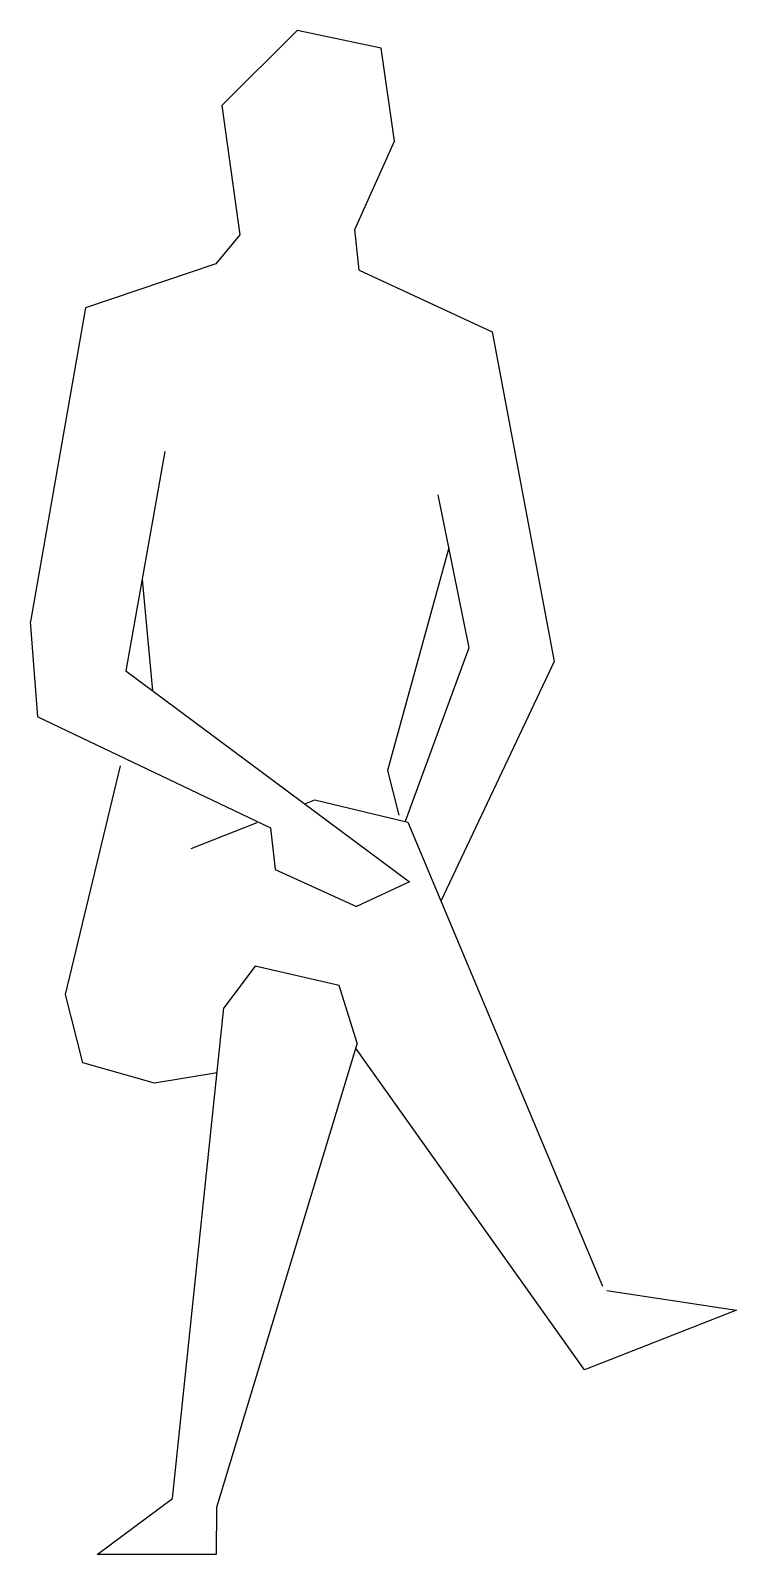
# Model space of a CAD drawing. Extents: x 116 to 135, y 123.1 to 129.1.
# Drawn here: x 131.03 to 131.638, y 123.938 to 125.253 of the extents above; entities that cross this region are included whole.
import ezdxf

# ---------------------------------------------------------------- set-up
doc = ezdxf.new("R2010")
doc.units = 0
doc.layers.get('0').update_dxf_attribs({"linetype": 'CONTINUOUS'})

msp = doc.modelspace()

# ---------------------------------------------------------------- linework, layer by layer
for p, q in [((131.2596, 125.2529), (131.1947, 125.1881)), ((131.332, 125.2377), (131.2596, 125.2529)), ((131.3435, 125.1575), (131.332, 125.2377)), ((131.1947, 125.1881), (131.21, 125.0767)), ((131.3091, 125.0813), (131.3435, 125.1575)), ((131.21, 125.0767), (131.1893, 125.0517)), ((131.3129, 125.0462), (131.3091, 125.0813)), ((131.1893, 125.0517), (131.077, 125.0138)), ((131.3129, 125.0462), (131.4276, 124.993)), ((131.077, 125.0138), (131.0296, 124.7431)), ((131.4276, 124.993), (131.4811, 124.7085)), ((131.1454, 124.8898), (131.1118, 124.7006)), ((131.3809, 124.8525), (131.4076, 124.7205)), ((131.3902, 124.8067), (131.3374, 124.6147)), ((131.1258, 124.7793), (131.1348, 124.6834)), ((131.036, 124.6608), (131.0296, 124.7431)), ((131.4076, 124.7205), (131.3527, 124.5706)), ((131.4811, 124.7085), (131.3834, 124.502)), ((131.1118, 124.7006), (131.3564, 124.5184)), ((131.036, 124.6608), (131.2364, 124.565)), ((131.0597, 124.4213), (131.1072, 124.6185)), ((131.3374, 124.6147), (131.3472, 124.576)), ((131.266, 124.5857), (131.2748, 124.5892)), ((131.2748, 124.5892), (131.3549, 124.5701)), ((131.168, 124.5472), (131.2251, 124.5696)), ((131.2364, 124.565), (131.2404, 124.5291)), ((131.3549, 124.5701), (131.5227, 124.1699)), ((131.2404, 124.5291), (131.3106, 124.4973)), ((131.3564, 124.5184), (131.3106, 124.4973)), ((131.2233, 124.4457), (131.1964, 124.4098)), ((131.2958, 124.429), (131.2233, 124.4457)), ((131.0746, 124.3625), (131.0597, 124.4213)), ((131.3111, 124.3794), (131.2958, 124.429)), ((131.1519, 123.9865), (131.1964, 124.4098)), ((131.3111, 124.3794), (131.19, 123.9789)), ((131.5072, 124.0975), (131.3098, 124.3753)), ((131.1366, 124.3448), (131.0746, 124.3625)), ((131.1905, 124.3539), (131.1366, 124.3448)), ((131.5265, 124.1661), (131.6382, 124.149)), ((131.6382, 124.149), (131.5072, 124.0975)), ((131.0871, 123.9383), (131.1519, 123.9865)), ((131.19, 123.9789), (131.1896, 123.9383)), ((131.1896, 123.9383), (131.0871, 123.9383))]:
    msp.add_line(p, q)

doc.saveas('drawing.dxf')
